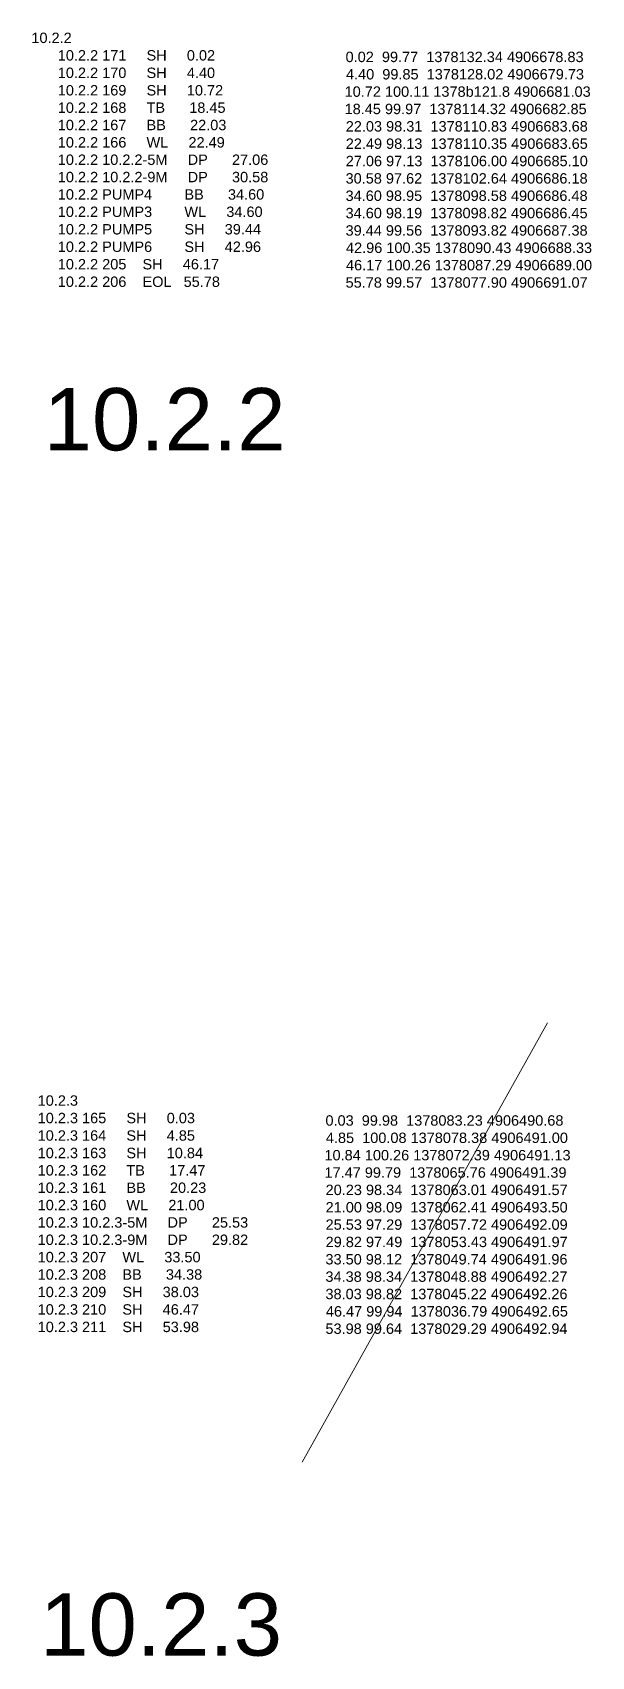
# Model space of a CAD drawing. Header units: millimetres. Extents: x -98331 to 20492277063, y -17414975531 to 5515447517.
# Drawn here: x 112933 to 139842, y 2101453 to 2179637 of the extents above; entities that cross this region are included whole.
import ezdxf

# ---------------------------------------------------------------- set-up
doc = ezdxf.new("R2010")
doc.units = ezdxf.units.MM
doc.layers.get('0').update_dxf_attribs({"lineweight": 0})
doc.styles.get("Standard").update_dxf_attribs({"font": 'arial.ttf', "height": 5000})

msp = doc.modelspace()

# ---------------------------------------------------------------- texts
at = {"linetype": 'Continuous', "lineweight": 0}
for s, p in [('10.2.2', (112880, 2179129)), ('10.2.2 171     SH     0.02', (114151, 2178287)), ('0.02  99.77  1378132.34 4906678.83', (128004, 2178211)), ('10.2.2 170     SH     4.40', (114151, 2177446)), ('4.40  99.85  1378128.02 4906679.73', (128024, 2177376)), ('10.2.2 169     SH     10.72', (114151, 2176604)), ('10.72 100.11 1378b121.8 4906681.03', (127957, 2176540)), ('10.2.2 168     TB      18.45', (114151, 2175768)), ('18.45 99.97  1378114.32 4906682.85', (127957, 2175705)), ('10.2.2 167     BB      22.03', (114151, 2174933)), ('22.03 98.31  1378110.83 4906683.68', (128012, 2174869)), ('10.2.2 166     WL     22.49', (114151, 2174098)), ('22.49 98.13  1378110.35 4906683.65', (128012, 2174034)), ('10.2.2 10.2.2-5M     DP      27.06', (114151, 2173262)), ('27.06 97.13  1378106.00 4906685.10', (128012, 2173199)), ('10.2.2 10.2.2-9M     DP      30.58', (114151, 2172427)), ('30.58 97.62  1378102.64 4906686.18', (128003, 2172363)), ('10.2.2 PUMP4        BB      34.60', (114151, 2171591)), ('34.60 98.95  1378098.58 4906686.48', (128003, 2171528)), ('10.2.2 PUMP3        WL     34.60', (114151, 2170756)), ('34.60 98.19  1378098.82 4906686.45', (128003, 2170693)), ('10.2.2 PUMP5        SH     39.44', (114151, 2169914)), ('39.44 99.56  1378093.82 4906687.38', (128003, 2169857)), ('10.2.2 PUMP6        SH     42.96', (114151, 2169072)), ('42.96 100.35 1378090.43 4906688.33', (128024, 2169022)), ('10.2.2 205    SH     46.17', (114151, 2168231)), ('46.17 100.26 1378087.29 4906689.00', (128024, 2168186)), ('10.2.2 206    EOL   55.78', (114151, 2167388)), ('55.78 99.57  1378077.90 4906691.07', (128004, 2167351)), ('10.2.3', (113182, 2127968)), ('10.2.3 165     SH     0.03', (113182, 2127127)), ('0.03  99.98  1378083.23 4906490.68', (127035, 2127009)), ('10.2.3 164     SH     4.85', (113182, 2126285)), ('4.85  100.08 1378078.38 4906491.00', (127055, 2126174)), ('10.2.3 163     SH     10.84', (113182, 2125443)), ('10.84 100.26 1378072.39 4906491.13', (126988, 2125338)), ('10.2.3 162     TB      17.47', (113182, 2124608)), ('10.2.3 161     BB      20.23', (113182, 2123772)), ('17.47 99.79  1378065.76 4906491.39', (126988, 2124503)), ('20.23 98.34  1378063.01 4906491.57', (127043, 2123668)), ('10.2.3 160     WL     21.00', (113182, 2122937)), ('21.00 98.09  1378062.41 4906493.50', (127043, 2122832)), ('10.2.3 10.2.3-5M     DP      25.53', (113182, 2122101)), ('25.53 97.29  1378057.72 4906492.09', (127043, 2121997)), ('10.2.3 10.2.3-9M     DP      29.82', (113182, 2121266)), ('29.82 97.49  1378053.43 4906491.97', (127043, 2121162)), ('10.2.3 207    WL     33.50', (113182, 2120431)), ('33.50 98.12  1378049.74 4906491.96', (127035, 2120326)), ('10.2.3 208    BB      34.38', (113182, 2119595)), ('34.38 98.34  1378048.88 4906492.27', (127035, 2119491)), ('10.2.3 209    SH     38.03', (113182, 2118753)), ('38.03 98.82  1378045.22 4906492.26', (127035, 2118655)), ('10.2.3 210    SH     46.47', (113182, 2117912)), ('46.47 99.94  1378036.79 4906492.65', (127055, 2117820)), ('10.2.3 211    SH     53.98', (113182, 2117070)), ('53.98 99.64  1378029.29 4906492.94', (127035, 2116985))]:
    msp.add_text(s, height=500, dxfattribs=at).set_placement(p)
at = {"color": 7, "linetype": 'Continuous', "lineweight": 0}
for s, p in [('10.2.2   ', (113467, 2159518)), ('10.2.3  ', (113296, 2101495))]:
    msp.add_text(s, height=3000, dxfattribs=at).set_placement(p)

# ---------------------------------------------------------------- linework, layer by layer
at = {"linetype": 'Continuous', "lineweight": 0}
msp.add_line((125911, 2110803), (137720, 2131965), dxfattribs=at)

msp.set_redraw_order([(e.dxf.handle, doc.entitydb.next_handle()) for e in msp.query("TEXT MTEXT ATTDEF DIMENSION ARC_DIMENSION")])  # texts and dimensions are drawn at this point

doc.saveas('drawing.dxf')
